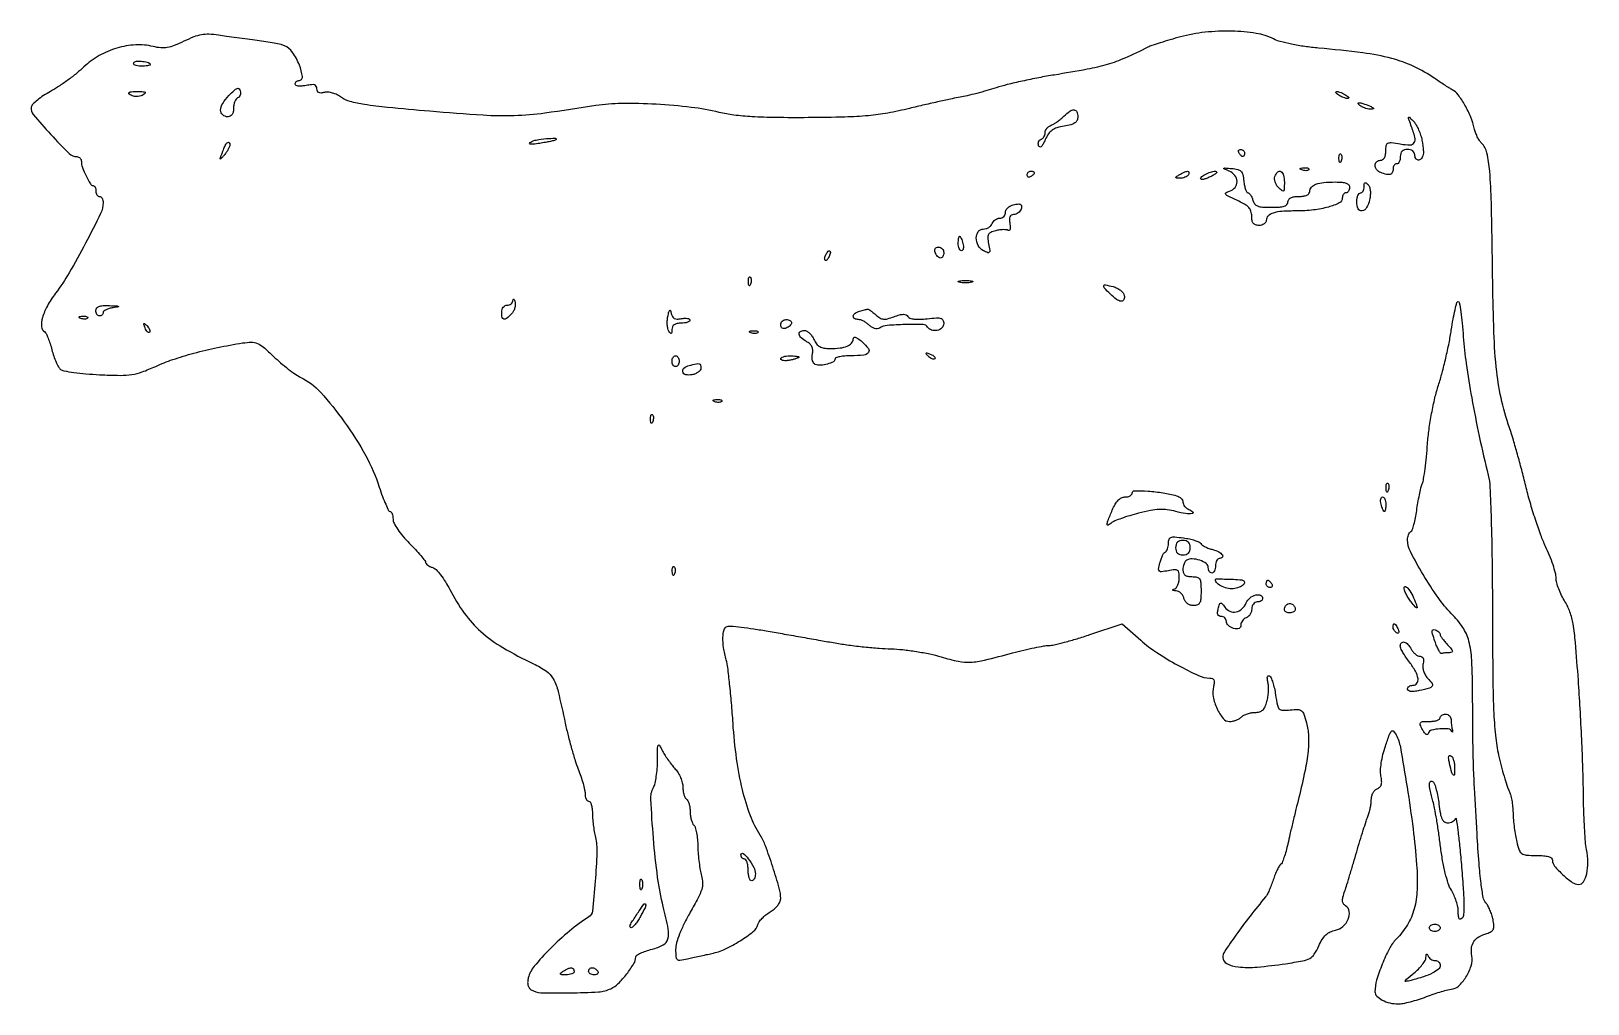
# Model space of a CAD drawing. Extents: x 0 to 430, y 0 to 269.
import ezdxf

# ---------------------------------------------------------------- set-up
doc = ezdxf.new("R2010")
doc.units = 0

msp = doc.modelspace()

# ---------------------------------------------------------------- linework, layer by layer
for points in [[(317.349022, 267.079816, 0.00505), (314.475626, 266.269373, 0.005839), (311.755494, 265.437805, 0.005257), (309.469492, 264.683098, 0.033903), (308.349022, 264.213104, -0.012821), (301.993855, 261.226569, -0.031355), (297.142264, 259.450213, -0.026071), (291.607857, 258.118364, -0.006621), (282.5, 256.547566, 0.008159), (278.23176, 255.797911, 0.006596), (273.675, 254.858206, 0.006672), (269.492677, 253.879353, 0.017052), (266.5, 253.027366, -0.007854), (263.909872, 252.238201, -0.006224), (261.0875, 251.464397, -0.006297), (258.450948, 250.812054, -0.015593), (256.5, 250.419066, 0.010395), (254.332238, 250.005802, 0.002507), (250.761041, 249.228993, 0.002572), (246.671335, 248.295788, 0.002551), (242.580138, 247.31803, -0.014988), (236.54869, 246.034245, -0.022255), (231.197679, 245.306121, -0.016436), (224.740378, 244.932032, -0.004544), (214.580138, 244.770371, -0.004653), (205.579782, 244.792731, -0.011883), (199.061934, 245.024576, -0.016192), (194.066182, 245.48399, -0.028715), (190, 246.23021, 0.030428), (182.328031, 247.611035, 0.015685), (172.604515, 248.448081, 0.015574), (163.041327, 248.671516, 0.037659), (156, 248.085245, -0.005882), (141.905339, 246.004206, -0.025168), (133.440147, 245.2872, -0.024565), (124.85239, 245.415554, -0.005422), (110.161076, 246.518125, -0.002765), (98.478796, 247.587481, -0.014589), (92.095816, 248.395943, -0.02574), (88.139488, 249.22529, -0.092761), (85.821367, 250.325393, 0.04123), (84.606676, 251.062915, 0.044017), (83.313205, 251.572479, 0.048032), (82.084822, 251.810395, 0.088002), (81.071367, 251.728914, -0.044051), (80.133366, 251.570088, -0.132116), (79.499724, 251.687371, -0.182834), (79.131651, 252.072014, -0.100768), (79, 252.71862, 0.124541), (78.82502, 253.410223, 0.195993), (78.358197, 253.794024, 0.102403), (77.489112, 253.87853, 0.022562), (76, 253.65, -0.028511), (74.829405, 253.484574, -0.051981), (73.865385, 253.504327, -0.076205), (73.216192, 253.688528, -0.293575), (73, 254.025, -0.101656), (73.076434, 254.397061, -0.098523), (73.29375, 254.713594, -0.097307), (73.618323, 254.925659, -0.096481), (74, 255, 0.446357), (74.987, 256.100332, 0.070232), (74.177774, 259.286553, 0.054515), (72.272931, 262.791033, 0.13681), (70.052918, 264.631024, 0.049717), (69.110487, 264.944158, 0.007811), (67.19367, 265.34433, 0.008613), (64.911019, 265.743135, 0.007423), (62.5, 266.085102, -0.00144), (59.860944, 266.427254, -0.001006), (56.886708, 266.827665, -0.001014), (54.036928, 267.223052, -0.002109), (51.816452, 267.545279, 0.027109), (49.190864, 267.793142, 0.053785), (47.107315, 267.652188, 0.050199), (45.011145, 267.060014, 0.020816), (42.316452, 265.86546, -0.017897), (39.628391, 264.655031, -0.054638), (37.707242, 264.106454, -0.066462), (35.929186, 264.041974, -0.036899), (33.786822, 264.410268, 0.074523), (28.987323, 264.86875, 0.058219), (23.820491, 263.982675, 0.05683), (18.869796, 261.89139, 0.063102), (14.706479, 258.796403, -0.020476), (12.733761, 257.05095, -0.012392), (10.266903, 255.141848, -0.012406), (7.719337, 253.364986, -0.021262), (5.5, 252.029519, 0.021127), (3.561824, 250.863952, 0.026382), (1.873214, 249.616063, 0.026255), (0.600831, 248.450346, 0.146874), (0.174772, 247.641777, 0.228037), (0.699189, 245.630928, 0.010298), (5.560279, 240.134258, 0.011019), (10.627072, 234.874813, 0.198034), (12.7492, 234, -0.103103), (13.226482, 233.900524, -0.098812), (13.632577, 233.617938, -0.096937), (13.904696, 233.195814, -0.095117), (14, 232.699365, 0.08668), (14.291272, 231.031837, 0.026575), (15.288226, 228.667192, 0.020084), (16.473759, 226.456765, 0.262796), (17.25, 226.007802, -0.189974), (17.536456, 225.891432, -0.087188), (17.779688, 225.561667, -0.06754), (17.944717, 225.074628, -0.047993), (18, 224.5, 0.064853), (18.074694, 223.926543, 0.082425), (18.29375, 223.440625, 0.098894), (18.618646, 223.115568, 0.148195), (19, 223, -0.17065), (19.381392, 222.865926, -0.094362), (19.705726, 222.485938, -0.074845), (19.924775, 221.919437, -0.055199), (19.998215, 221.25, -0.114264), (19.309515, 218.289451, -0.006851), (15.137826, 210.072888, -0.011159), (10.622509, 201.920806, -0.028499), (6.893956, 196.292907, 0.033372), (4.60182, 192.758876, 0.05863), (3.274231, 189.543233, 0.084176), (3.005824, 187.031475, 0.243584), (3.877005, 185.576015, -0.142537), (4.278602, 185.130908, -0.017094), (4.820167, 183.907379, -0.019248), (5.370034, 182.372614, -0.014716), (5.856229, 180.656685, 0.019786), (6.371543, 178.905856, 0.022043), (7.007962, 177.264482, 0.022048), (7.668332, 175.92507, 0.097936), (8.229225, 175.255621, 0.126408), (9.162494, 174.831357, 0.009642), (11.917335, 174.398339, 0.012768), (15.268554, 174.02451, 0.009371), (19, 173.774824, 0.008401), (24.718938, 173.595924, 0.040547), (27.962445, 173.812194, 0.051702), (30.755229, 174.528109, 0.019295), (34.5, 176.079855, -0.026594), (39.221607, 177.956149, -0.015558), (45.048233, 179.720063, -0.014389), (51.588819, 181.27963, -0.012621), (58.5, 182.537666, -0.03588), (60.939627, 182.740836, -0.10565), (62.581369, 182.409472, -0.075649), (64.241726, 181.366912, -0.012649), (67.035843, 178.830966, 0.013785), (68.989873, 177.06556, 0.012346), (71.110003, 175.342418, 0.012485), (73.090397, 173.889946, 0.037345), (74.535843, 173.03684, -0.09437), (80.001957, 168.909767, -0.028701), (86.543145, 160.796242, -0.02934), (92.467216, 151.398737, -0.04775), (96.20951, 142.75, 0.010085), (97.104709, 140.162779, 0.015844), (97.988001, 137.982813, 0.009952), (98.796886, 136.249172, 0.286022), (99.196833, 136, -0.235933), (99.504707, 135.846162, -0.071037), (99.76407, 135.373849, -0.054296), (99.941376, 134.684801, -0.035858), (100, 133.868421, 0.122808), (100.277727, 132.754737, 0.02686), (101.305556, 131.049708, 0.026116), (102.756742, 129.134491, 0.021193), (104.5, 127.236842, -0.008292), (106.224175, 125.45451, -0.012096), (107.678125, 123.823414, -0.00765), (108.828755, 122.425157, -0.169921), (109, 121.935809, 0.184515), (109.133981, 121.585107, 0.052943), (109.572844, 121.188265, 0.045574), (110.203622, 120.811627, 0.034981), (110.950107, 120.515835, -0.125473), (111.876474, 119.938948, -0.026096), (113.138727, 118.476334, -0.025876), (114.461717, 116.575658, -0.02191), (115.662281, 114.442001, 0.039913), (119.647484, 107.919974, 0.054155), (124.279755, 102.810823, 0.048049), (130.332621, 98.396797, 0.023888), (138.734839, 93.95506, -0.041406), (142.339845, 91.884771, -0.119363), (144.246741, 89.750255, -0.064406), (145.56764, 86.271621, -0.006315), (147.544224, 77.5, 0.009071), (148.331529, 74.093768, 0.007376), (149.294708, 70.473669, 0.007464), (150.281265, 67.164252, 0.019212), (151.120529, 64.814619, -0.013621), (151.839973, 62.869366, -0.013862), (152.447905, 60.899086, -0.013754), (152.8809, 59.160291, -0.054191), (153, 58.064619, 0.046469), (153.0736, 57.274393, 0.066425), (153.29375, 56.606482, 0.086526), (153.618005, 56.155795, 0.196082), (154, 56, -0.265584), (154.386638, 55.779046, -0.056872), (154.713258, 55.045313, -0.045365), (154.942059, 53.995166, -0.029137), (155.023857, 52.75, 0.018588), (155.090514, 51.253461, 0.010173), (155.277558, 49.426562, 0.010126), (155.543249, 47.576354, 0.015888), (155.854022, 46, -0.065493), (156.255183, 41.817603, -0.011285), (155.79458, 33.849914, -0.005845), (155.030225, 25.565491, -0.228426), (154.086156, 24.035443, 0.031165), (148.725538, 20.117727, 0.023745), (143.359062, 15.208675, 0.02177), (138.956941, 10.376605, 0.112834), (137.329991, 7.178654, 0.047865), (137.168986, 6.115126, 0.072639), (137.253303, 5.185307, 0.086372), (137.575981, 4.438345, 0.106943), (138.114653, 3.907979, 0.135811), (140.814487, 3.088824, 0.009486), (148.811961, 3.043727, 0.011283), (156.72056, 3.327746, 0.095911), (160.14778, 4.20176, 0.086638), (162.155286, 5.61617, 0.030237), (164.504033, 8.274139, 0.028184), (166.474996, 11.112813, 0.138514), (167, 12.971578, -0.258587), (167.25108, 13.424599, -0.029017), (168.321875, 14.010416, -0.029396), (169.775847, 14.597583, -0.019592), (171.5, 15.104317, 0.060698), (174.579167, 16.291254, 0.209311), (175.876179, 17.931856, 0.113323), (175.960996, 20.701313, 0.012867), (174.5796, 26.855655, -0.028797), (173.040168, 34.905626, -0.012399), (171.877095, 45.777219, -0.007257), (171.153749, 56.514576, -0.136882), (171.881197, 59.778014, 0.066397), (172.313679, 60.931203, 0.018867), (172.673161, 62.815931, 0.01865), (172.921526, 64.995811, 0.01875), (173.006161, 67.184259, -0.002387), (173.027345, 70.75482, -0.121928), (173.200613, 71.42399, -0.583269), (173.515269, 71.429881, -0.013152), (174.421286, 69.799288, 0.021171), (175.11139, 68.602876, 0.012547), (176.0288, 67.234542, 0.012545), (177.014405, 65.912991, 0.021036), (177.915126, 64.860727, -0.051987), (178.713382, 63.802226, -0.036646), (179.387568, 62.471722, -0.037108), (179.848692, 61.087488, -0.061924), (180, 59.870456, 0.033493), (180.073695, 58.771535, 0.038644), (180.29375, 57.74501, 0.042244), (180.614834, 56.924155, 0.140902), (181, 56.5, -0.140547), (181.385141, 56.076466, -0.042361), (181.70625, 55.25835, -0.038741), (181.926299, 54.235524, -0.033629), (182, 53.140983, 0.033226), (182.074753, 52.0173, 0.032714), (182.297721, 50.907443, 0.034525), (182.623546, 49.964464, 0.096218), (183.013519, 49.386481, -0.12855), (183.413928, 48.702623, -0.021895), (183.761278, 47.220592, -0.02264), (184.019887, 45.400785, -0.018465), (184.135843, 43.436481, 0.014489), (184.243968, 41.318768, 0.011451), (184.479576, 39.036943, 0.011617), (184.796262, 36.927612, 0.028032), (185.153207, 35.391409, -0.065936), (185.45418, 33.435381, -0.080375), (185.197061, 31.603077, -0.046705), (184.230518, 29.272691, -0.009122), (182.030883, 25.291346, 0.015634), (180.370623, 22.191586, 0.021585), (179.091417, 19.306177, 0.02407), (178.251086, 16.820485, 0.069581), (178, 15.024937, 0.018297), (178.074658, 12.985393, 0.211278), (178.442543, 12.295032, 0.20668), (179.205701, 12.094355, 0.017452), (181.25, 12.47774, -0.001417), (182.746637, 12.808417, -0.000787), (184.573437, 13.203606, -0.000785), (186.424044, 13.59786, -0.001269), (188, 13.926841, 0.058983), (191.619253, 15.130587, 0.030721), (195.798382, 17.415488, 0.027274), (199.434344, 19.990948, 0.162454), (200.687315, 21.912294, -0.095038), (201.063648, 22.700835, -0.034501), (201.869117, 23.649848, -0.032707), (202.9169, 24.592572, -0.03344), (204.071256, 25.383021, 0.043592), (205.220859, 26.204937, 0.048863), (206.163063, 27.185747, 0.054642), (206.793813, 28.195167, 0.112806), (207, 29.097439, 0.069435), (206.603608, 31.938089, 0.008915), (204.810134, 37.837622, 0.009703), (202.800278, 43.660508, 0.05585), (201.345063, 46.573105, -0.055111), (198.643596, 51.9602, -0.029153), (196.457625, 59.117457, -0.0254), (194.829382, 67.706765, -0.017833), (193.83795, 77.5, 0.004722), (193.417739, 83.116768, 0.005593), (192.9112, 88.415625, 0.004909), (192.390325, 92.873815, 0.035152), (191.967288, 95, -0.02704), (191.237902, 98.37882, -0.047313), (191.055018, 101.233105, -0.06267), (191.381558, 103.312735, -0.238828), (192.25, 104.245325, -0.111871), (193.130652, 104.359845, -0.005482), (196.070312, 104.051632, -0.008661), (199.578086, 103.583224, -0.006125), (203.5, 102.940966, 0.000106), (207.947699, 102.157516, 0.00007), (213.059375, 101.25897, 0.000071), (218.028937, 100.386848, 0.000137), (222, 99.691655, 0.010007), (225.764938, 99.110998, 0.006851), (230.059375, 98.596197, 0.006908), (234.212351, 98.213923, 0.013876), (237.5, 98.048665, -0.02149), (240.671671, 97.840791, -0.012657), (244.437059, 97.334205, -0.012649), (248.180342, 96.636229, -0.021072), (251.285733, 95.837407, 0.021639), (256.060094, 94.615034, 0.065721), (259.394692, 94.360714, 0.045941), (263.276934, 94.935357, 0.006713), (271, 96.925441, -0.00731), (274.054711, 97.708692, -0.008078), (277.03125, 98.37501, -0.007588), (279.587064, 98.863615, -0.040537), (281, 98.994957, 0.053789), (282.464187, 99.170223, 0.007903), (285.367749, 99.888207, 0.008846), (288.783474, 100.855311, 0.007494), (292.358295, 101.994869), (301.216589, 104.965628), (306.358295, 100.436408, 0.035058), (310.830047, 97.02239, 0.02022), (316.636023, 93.529962, 0.017262), (322.279658, 90.687412, 0.108437), (325.412019, 90, -0.091844), (326.142797, 89.864624, -0.200393), (326.54755, 89.478464, -0.132328), (326.652997, 88.781846, -0.033264), (326.44629, 87.642025, 0.109325), (326.36709, 84.826122, 0.060354), (327.422956, 81.532502, 0.063257), (329.096185, 78.846601, 0.22554), (330.877545, 78, 0.053402), (331.7323, 78.091552, 0.037162), (332.663806, 78.367187, 0.037545), (333.528417, 78.771106, 0.061461), (334.178571, 79.25, -0.072148), (334.859322, 79.729428, -0.036953), (335.825071, 80.132812, -0.035768), (336.901463, 80.407988, -0.044725), (337.928053, 80.5, 0.06665), (339.140389, 80.662324, 0.11987), (340.013688, 81.144874, 0.101015), (340.661905, 82.041352, 0.038319), (341.191203, 83.5, 0.031437), (341.470559, 84.81945, 0.023252), (341.618478, 86.3043, 0.023672), (341.626239, 87.725344, 0.047757), (341.473068, 88.833789, -0.026996), (341.306878, 89.753451, -0.092351), (341.342791, 90.357528, -0.25362), (341.562482, 90.597972, -0.225531), (341.902141, 90.56048, -0.156067), (342.323487, 90.067873, -0.021594), (342.797256, 88.788932, -0.023032), (343.235602, 87.17707, -0.017657), (343.569937, 85.382195, 0.01215), (344.080347, 82.463909, 0.14487), (344.609063, 81.461072, 0.203513), (345.525108, 81.07773, 0.027759), (347.642767, 81.20646, -0.029435), (349.689829, 81.324021, -0.170525), (350.695225, 80.96918, -0.140661), (351.361642, 80.024199, -0.017926), (352.101769, 77.622058, -0.054786), (352.662155, 74.001761, -0.036435), (352.541383, 69.799157, -0.026197), (351.707447, 64.425084, -0.009848), (349.999999, 57, 0.001661), (349.194962, 53.744217, 0.001251), (348.330837, 50.160032, 0.001264), (347.535427, 46.786463, 0.002921), (346.959053, 44.246917, -0.012033), (346.454489, 42.197532, -0.016612), (345.89699, 40.386866, -0.013219), (345.352666, 38.93345, -0.159441), (344.972475, 38.482989, 0.12455), (344.583004, 38.080851, 0.017088), (344.03198, 37.04129, 0.018755), (343.457008, 35.73883, 0.014862), (342.931497, 34.292434, -0.01192), (342.401396, 32.806224, -0.012828), (341.813005, 31.383332, -0.012432), (341.24766, 30.19059, -0.057932), (340.82921, 29.556362, 0.009359), (336.519025, 24.228901, 0.011045), (332.649706, 19.025788, 0.006478), (329.46213, 14.410052, 0.148943), (329, 12.893106, 0.283986), (330.097043, 11.117368, 0.090593), (333.21064, 10.210906, 0.047752), (338.481918, 10.173087, 0.014849), (346.355117, 11.106088, 0.008364), (351.080362, 11.88988, 0.077757), (353.027238, 12.57048, 0.127948), (354.255431, 13.705564, 0.036674), (355.500939, 16.002083, -0.031743), (356.461179, 17.815002, -0.064776), (357.471963, 19.065119, -0.076842), (358.643152, 19.880392, -0.064422), (360.078309, 20.365662, 0.131206), (362.179881, 21.402484, 0.113077), (363.62716, 23.402724, 0.137137), (363.904102, 25.544563, 0.221845), (362.914708, 27.052714, -0.108257), (362.306739, 27.641356, -0.133413), (362.058889, 28.387733, -0.07756), (362.166489, 29.466058, -0.018565), (362.68516, 31.19538, 0.006573), (363.259, 32.954227, 0.001816), (364.1141, 35.732393, 0.001834), (365.059678, 38.886226, 0.001919), (365.967829, 42, -0.003089), (366.86214, 45.039823, -0.003403), (367.766196, 47.971634, -0.00317), (368.571349, 50.465792, -0.017271), (369.06203, 51.797053, 0.028911), (369.421528, 52.847062, 0.018184), (369.724471, 54.108472, 0.018245), (369.932651, 55.375517, 0.031601), (370, 56.440064, -0.063855), (370.120975, 57.383458, -0.061328), (370.476439, 58.279724, -0.066231), (371.00151, 58.996334, -0.110389), (371.62192, 59.408411, 0.102202), (372.341902, 59.870003, 0.128636), (372.748433, 60.546464, 0.08979), (372.853217, 61.529738, 0.031125), (372.660217, 62.948914, -0.061525), (372.546999, 64.465793, -0.024688), (372.750416, 66.539933, -0.023194), (373.204574, 68.857544, -0.021946), (373.878128, 71.167052, -0.005372), (375.016468, 74.401522, -0.100211), (375.577696, 75.319168, -0.435076), (376.115372, 75.319916, -0.065102), (376.82098, 74.334502, -0.079035), (378.019699, 70.876124, -0.004662), (379.866958, 59.89006, -0.007803), (381.519504, 48.302348, -0.012976), (382.505168, 38.488403, -0.027403), (382.639501, 31.548755, -0.057808), (381.830927, 26.23209, -0.069042), (379.96204, 21.863971, -0.058038), (376.880473, 17.877725, 0.072988), (374.991652, 15.277993, 0.024479), (373.014489, 11.008133, 0.024523), (371.462702, 6.560099, 0.071781), (371, 3.353683, 0.199727), (371.501915, 2.147302, 0.075417), (373.005502, 1.047059, 0.063169), (375.114166, 0.265379, 0.057269), (377.423532, 0, 0.048729), (378.751856, 0.129764, 0.013925), (380.77335, 0.587352, 0.013878), (383.037745, 1.234106, 0.014314), (385.239273, 1.999496, -0.007798), (387.363396, 2.769142, -0.009224), (389.395287, 3.428041, -0.00824), (391.124663, 3.922809, -0.056302), (392, 4.054825, 0.179988), (394.059766, 4.909625, 0.065728), (396.101224, 7.383123, 0.063379), (397.527403, 10.475323, 0.113302), (397.749748, 13.251717, -0.060778), (397.69398, 15.5442, -0.123549), (398.296181, 17.230824, -0.117397), (399.649863, 18.487574, -0.051853), (401.901506, 19.468739, 0.051603), (403.096196, 19.988623, 0.161387), (403.677674, 20.629013, 0.127218), (403.837106, 21.591662, 0.027118), (403.592989, 23.285054, 0.0288), (403.255328, 24.580494, 0.023452), (402.750899, 25.922825, 0.024058), (402.167215, 27.117503, 0.055379), (401.592364, 27.934383, -0.137226), (400.891654, 29.380853, -0.013204), (400.294253, 33.281906, -0.012524), (399.730851, 38.868775, -0.004274), (399.185982, 47, -0.00093), (398.465045, 59.745936, -0.005705), (398.180518, 66.323226, -0.005765), (398.04748, 72.878581, -0.000963), (397.961408, 85.46869, 0.010368), (397.717546, 94.975401, 0.052767), (396.918157, 100.200353, 0.082561), (395.216794, 103.989772, 0.048921), (392.076606, 107.837289, -0.04276), (388.403743, 112.226163, -0.01892), (384.299507, 118.580102, -0.015203), (380.787453, 124.929072, -0.119278), (380, 128.183026, -0.048453), (380.067162, 128.874452, -0.047002), (380.26623, 129.547442, -0.050818), (380.558795, 130.105206, -0.108572), (380.906316, 130.4421, 0.1709), (381.297992, 130.927749, 0.016881), (381.757296, 132.379554, 0.019765), (382.189498, 134.199831, 0.014416), (382.530571, 136.251117, -0.008654), (382.865441, 138.419192, -0.008435), (383.277714, 140.593086, -0.008365), (383.703904, 142.489878, -0.030953), (384.065863, 143.661516, 0.050597), (384.419246, 144.987722, 0.007169), (384.827531, 147.784391, 0.008106), (385.210748, 151.119064, 0.006824), (385.511005, 154.661516, -0.016873), (385.925678, 158.609395, -0.011485), (386.651279, 163.066954, -0.011582), (387.558679, 167.377101, -0.020955), (388.529175, 170.849107, 0.013654), (389.528741, 174.233748, 0.007853), (390.55674, 178.360301, 0.007842), (391.459905, 182.541067, 0.012972), (392.074819, 186.099107, -0.008618), (392.571178, 189.128094, -0.014003), (393.108687, 191.679113, -0.007661), (393.638423, 193.745166, -0.338196), (393.972087, 194, -0.366331), (394.288553, 193.732198, -0.005389), (394.695351, 191.135938, -0.0117), (395.078875, 187.988258, -0.0071), (395.392299, 184.25, 0.018479), (396.179571, 176.878866, 0.008531), (397.720182, 167.357596, 0.008004), (399.794944, 156.768742, 0.007462), (402.253053, 146, -0.048215), (402.730255, 142.685365, -0.003843), (403.075476, 133.825145, -0.004714), (403.323074, 122.484694, -0.002537), (403.425569, 108.5, 0.001762), (403.531362, 90.197644, 0.009185), (403.810554, 80.111629, 0.016662), (404.344015, 73.404087, 0.030461), (405.291637, 68, 0.006311), (406.048359, 65.000334, 0.007503), (406.840589, 62.189703, 0.006611), (407.574304, 59.842497, 0.047157), (408.048749, 58.75218, -0.063389), (408.427698, 57.798067, -0.019067), (408.758999, 56.268704, -0.018776), (409.002861, 54.508326, -0.019349), (409.110844, 52.75218, 0.016122), (409.215414, 50.851422, 0.010247), (409.453683, 48.647515, 0.010292), (409.776734, 46.492089, 0.01874), (410.142276, 44.75, 0.024461), (410.833064, 42.461999, 0.156601), (411.559078, 41.512516, 0.135859), (412.753856, 41.093576, 0.016797), (415.538544, 41, -0.018629), (417.533691, 40.92564, -0.052973), (418.900463, 40.67643, -0.091631), (419.714494, 40.264005, -0.233905), (420, 39.687091, 0.176411), (420.594921, 38.053391, 0.031411), (422.874818, 35.660688, 0.032153), (425.451842, 33.566284, 0.155784), (427.225264, 33, 0.261877), (428.558756, 33.749845, 0.081883), (429.4473, 35.955912, 0.060346), (429.760559, 39.111458, 0.04232), (429.38167, 42.666162, -0.029301), (429.086754, 44.884115, -0.005266), (428.823914, 49.045685, -0.005667), (428.62239, 53.933223, -0.005097), (428.522655, 59, 0.006287), (428.389266, 65.045125, 0.00273), (428.067014, 73.077778, 0.002701), (427.631617, 81.614472, 0.00359), (427.138087, 89.371158, 0.003201), (426.333912, 99.77768, 0.021308), (425.679637, 104.937265, 0.043035), (424.813146, 108.264553, 0.055637), (423.436061, 111.101286, -0.026975), (422.503611, 112.771575, -0.023987), (421.715593, 114.598337, -0.024726), (421.167, 116.311816, -0.065194), (421, 117.587161, 0.064698), (420.817842, 118.989033, 0.015439), (420.145767, 121.246909, 0.015616), (419.205138, 123.812507, 0.014874), (418.091972, 126.357033, -0.022478), (416.796159, 129.446119, -0.008828), (415.279571, 133.808488, -0.008717), (413.803172, 138.589905, -0.010757), (412.601455, 143.097394, 0.003767), (411.499682, 147.47495, 0.003692), (410.324917, 151.864769, 0.003635), (409.23796, 155.700467, 0.013945), (408.478009, 158.06233, -0.027072), (406.042687, 166.373046, -0.029861), (404.61472, 174.631432, -0.019807), (403.837733, 185.418379, -0.005009), (403.445937, 203, 0.002246), (403.139996, 221.256467, 0.01636), (402.667481, 230.003608, 0.033302), (401.885773, 235.063978, 0.142338), (400.42923, 237.713627, -0.056101), (399.841189, 238.450832, -0.02706), (399.253744, 239.508171, -0.026431), (398.754153, 240.68927, -0.034217), (398.430364, 241.819927, 0.046524), (397.467084, 244.895981, 0.031015), (395.831613, 248.209688, 0.030343), (393.957356, 251.063252, 0.106723), (392.309961, 252.497489, -0.012085), (391.410734, 253.021784, -0.004295), (390.150426, 253.813028, -0.00426), (388.781265, 254.705631, -0.005008), (387.5, 255.575193, 0.041945), (381.72689, 258.899429, 0.045646), (375.638259, 261.10387, 0.032188), (367.665385, 262.652059, 0.009746), (355.406103, 263.980631, -0.01346), (351.634886, 264.417695, -0.014498), (347.985575, 265.048985, -0.014689), (344.876425, 265.775871, -0.054607), (343.00255, 266.498681, 0.080696), (338.254431, 268.052196, 0.033141), (331.484948, 268.655641, 0.032181), (324.109892, 268.347987, 0.039715)], [(33, 259.383369, -0.349346), (32.879937, 259.2325, -0.019434), (32.248289, 259.112615, -0.023105), (31.422036, 259.027624, -0.014076), (30.440983, 259, -0.034022), (29.498384, 259.064213, -0.072514), (28.798181, 259.266173, -0.140077), (28.447967, 259.563512, -0.293546), (28.441979, 259.90612, -0.247083), (29.186995, 260.345402, -0.040643), (30.913115, 260.288511, -0.041024), (32.564817, 259.960239, -0.33489)], [(31.090684, 251.077207, -0.06042), (30.452386, 250.773839, -0.046657), (29.701528, 250.59824, -0.047824), (28.957162, 250.567767, -0.078095), (28.340684, 250.699509, -0.038196), (27.17689, 251.251334, -0.508946), (27.132519, 251.652631, -0.173231), (27.81587, 251.938573, -0.014704), (29.75, 251.984687, -0.013404), (31.047337, 251.942671, -0.134771), (31.555488, 251.770255, -0.458049), (31.587988, 251.493035, -0.066116)], [(57.114142, 250.204714, 0.158235), (56.686771, 249.889418, 0.060357), (56.327279, 249.232531, 0.051964), (56.082328, 248.368794, 0.043153), (56, 247.416667, -0.050027), (55.89889, 246.408644, -0.091472), (55.591581, 245.644523, -0.119696), (55.101651, 245.171613, -0.133145), (54.468615, 245, -0.17443), (52.995654, 245.529983, -0.232028), (52.418689, 246.808078, -0.130952), (52.993713, 248.718482, -0.05544), (54.65538, 250.843858, -0.012416), (56.151561, 252.299429, -0.089352), (56.996354, 252.839222, -0.287911), (57.519229, 252.749299, -0.154824), (57.864142, 252.164139, -0.069079), (57.919807, 251.529353, -0.078936), (57.794039, 250.93349, -0.089894), (57.511633, 250.467523, -0.131977)], [(363, 251, -0.027796), (363.514186, 250.625641, -0.102785), (363.765625, 250.315379, -0.335455), (363.732273, 250.122372, -0.190341), (363.5, 250.030626, -0.067616), (363.012663, 250.096832, -0.024967), (362.353125, 250.315379, -0.024204), (361.647707, 250.628962, -0.026766), (361, 251, -0.027796), (360.485814, 251.374359, -0.102785), (360.234375, 251.684621, -0.335455), (360.267727, 251.877628, -0.190341), (360.5, 251.969374, -0.067616), (360.987337, 251.903168, -0.024967), (361.646875, 251.684621, -0.024204), (362.352293, 251.371038, -0.026766)], [(289, 245.011818, -0.106052), (288.787855, 244.022876, -0.13804), (288.196036, 243.315917, -0.086519), (287.085083, 242.810621, -0.023927), (285.201823, 242.416282, 0.034005), (283.228664, 241.961461, 0.082476), (281.892645, 241.301014, 0.088783), (280.900335, 240.277674, 0.044074), (280.02321, 238.690306, -0.019675), (279.39897, 237.41779, -0.083041), (278.878938, 236.749267, -0.279793), (278.480134, 236.669109, -0.22934), (278.171386, 236.985841, -0.079866), (278.078165, 237.554959, -0.091241), (278.176282, 238.097195, -0.100757), (278.447671, 238.528315, -0.122199), (278.85, 238.783333, 0.102173), (279.289599, 239.038186, 0.07038), (279.662188, 239.479428, 0.06689), (279.913929, 240.032519, 0.07352), (280, 240.614718, -0.102475), (280.124597, 241.216271, -0.066767), (280.491623, 241.826058, -0.06312), (281.033773, 242.351321, -0.069386), (281.673609, 242.704994, 0.042909), (282.444279, 243.079338, 0.019089), (283.392097, 243.695067, 0.01873), (284.351769, 244.427256, 0.024054), (285.173609, 245.173609, -0.039029), (286.789961, 246.555563, -0.169501), (287.979093, 246.915019, -0.292822), (288.728647, 246.388935, -0.097584)], [(369.5, 248, -0.014925), (370.341871, 247.608071, -0.152377), (370.615423, 247.343886, -0.491407), (370.535375, 247.161267, -0.051935), (370, 247.085598, -0.053798), (369.317134, 247.134067, -0.029384), (368.5, 247.331527, -0.028934), (367.684071, 247.632796, -0.040566), (367, 248, -0.095694), (366.381869, 248.592871, -0.608383), (366.533606, 248.885992, -0.081911), (367.686554, 248.695838, -0.019739)], [(383.909464, 238.89071, -0.017762), (384.170451, 237.500915, -0.019079), (384.324701, 236.128834, -0.019001), (384.367041, 234.9466, -0.080521), (384.252555, 234.25, -0.111897), (383.686657, 233.319613, -0.232036), (382.906299, 233.03876, -0.249143), (382.249877, 233.486761, -0.121486), (382, 234.5, 0.130775), (381.846791, 235.075754, 0.10214), (381.416667, 235.5625, 0.08892), (380.769411, 235.888136, 0.072314), (380, 236, 0.072254), (379.126841, 235.873159, 0.124864), (378.5, 235.5, 0.124864), (378.126841, 234.873159, 0.072254), (378, 234, -0.048028), (377.926307, 233.234582, -0.068025), (377.70625, 232.5875, -0.088204), (377.381882, 232.151477, -0.191087), (377, 232, 0.148195), (376.618646, 231.884432, 0.098894), (376.29375, 231.559375, 0.082425), (376.074694, 231.073457, 0.064853), (376, 230.5, -0.108648), (375.793328, 229.560121, -0.224239), (375.229264, 229.088171, -0.127066), (374.220209, 229.085385, -0.029106), (372.581787, 229.606989, -0.131655), (371.475096, 230.410867, -0.165661), (371.040413, 231.592726, -0.213192), (371.455726, 232.586105, -0.190948), (372.5, 233, 0.142516), (373.125919, 233.182105, 0.120388), (373.605095, 233.681316, 0.08739), (373.903303, 234.495824, 0.044186), (374, 235.587898, -0.039478), (374.12002, 237.105622, -0.246586), (374.57113, 237.709798, -0.142797), (375.505527, 237.862736, -0.011483), (378, 237.5, 0.037449), (380.760015, 237.243952, 0.274681), (381.86524, 237.874559, 0.200512), (382.042135, 239.336886, 0.021007), (380.942289, 242.6849, -0.003377), (380.281809, 244.479485, -0.200083), (380.298475, 244.818988, -0.506148), (380.503837, 244.858417, -0.007798), (381.515865, 243.89071, -0.06029), (382.195959, 243.035363, -0.026216), (382.89189, 241.758128, -0.025478), (383.497833, 240.3069, -0.03087)], [(55, 237.19113, -0.109055), (54.904802, 236.759855, -0.021351), (54.537591, 236.049658, -0.021736), (54.028465, 235.243619, -0.018641), (53.425843, 234.44113, -0.010768), (52.843928, 233.754331, -0.040593), (52.437459, 233.363957, -0.359351), (52.30456, 233.364741, -0.329319), (52.271651, 233.5, 0.006434), (52.475512, 234.003475, 0.002356), (52.751201, 234.720313, 0.002335), (53.045197, 235.506698, 0.002796), (53.314423, 236.25, -0.043184), (53.822846, 237.363799, -0.137616), (54.397169, 237.935077, -0.396483), (54.81251, 237.830917, -0.143508)], [(144.916667, 238.641541, -0.117893), (144.593865, 238.475231, -0.006122), (143.447396, 238.208252, -0.009424), (142.062687, 237.93087, -0.006685), (140.5, 237.669883, -0.00922), (138.72599, 237.431317, -0.062994), (137.845453, 237.440637, -0.485863), (137.713762, 237.665478, -0.158433), (138, 238.013029, -0.099358), (139.498227, 238.593303, -0.02021), (142.33473, 238.967129, -0.025123), (144.761877, 239.065201, -0.691982)], [(335, 235, -0.042167), (334.967655, 234.617151, -0.061769), (334.870461, 234.29375, -0.081139), (334.727648, 234.07446, -0.210953), (334.559017, 234, -0.151918), (334.34829, 234.065539, -0.038439), (334.066025, 234.29375, -0.035638), (333.768994, 234.617226, -0.029505), (333.5, 235, -0.082592), (333.343488, 235.3821, -0.161196), (333.3746, 235.70625, -0.182303), (333.586039, 235.921712, -0.108972), (333.940983, 236, -0.093332), (334.345238, 235.923877, -0.09642), (334.688914, 235.70625, -0.099167), (334.918938, 235.381556, -0.105053)], [(361.683114, 232.8125, -0.054073), (361.461564, 232.395823, -0.470617), (361.279315, 232.37858, -0.168741), (361.137993, 232.670344, -0.018894), (361.078947, 233.416667, -0.028489), (361.089945, 234.112848, -0.077125), (361.200665, 234.592839, -0.208169), (361.385309, 234.77538, -0.296942), (361.604167, 234.729167, -0.126455), (361.797407, 234.402231, -0.060344), (361.876576, 233.916927, -0.05415), (361.839148, 233.359369, -0.051402)], [(277, 229.559017, -0.151918), (276.934461, 229.34829, -0.038439), (276.70625, 229.066025, -0.035638), (276.382774, 228.768994, -0.029505), (276, 228.5, -0.082592), (275.6179, 228.343488, -0.161196), (275.29375, 228.3746, -0.182303), (275.078288, 228.586039, -0.108972), (275, 228.940983, -0.093332), (275.076123, 229.345238, -0.09642), (275.29375, 229.688914, -0.099167), (275.618444, 229.918938, -0.105053), (276, 230, -0.042167), (276.382849, 229.967655, -0.061769), (276.70625, 229.870461, -0.081139), (276.92554, 229.727648, -0.210953)], [(319.5, 229, -0.101161), (319.140373, 228.617978, -0.052761), (318.566787, 228.298248, -0.049393), (317.883651, 228.083635, -0.053738), (317.190983, 228.015313, -0.012098), (316.238528, 228.046994, -0.343021), (316.064256, 228.199331, -0.295079), (316.157251, 228.430616, -0.010223), (317, 229, -0.03301), (318.319161, 229.733972, -0.110887), (319.277708, 229.949198, -0.372932), (319.633474, 229.640978, -0.175918)], [(326, 228.653019, -0.018576), (325.00802, 228.176448, -0.026777), (324.096007, 227.836104, -0.025298), (323.349121, 227.642968, -0.226176), (323.02896, 227.722134, -0.456099), (323.013809, 228.269113, -0.056956), (324.104199, 229.062249, -0.047349), (325.630083, 229.744502, -0.081542), (327, 229.969945, -0.201843), (327.310776, 229.839301, -0.371832), (327.326765, 229.583915, -0.087277), (326.8727, 229.163253, -0.02203)], [(334.813358, 227.25, 0.02355), (334.992929, 226.004709, 0.036326), (335.275546, 224.954688, 0.040699), (335.609591, 224.200386, 0.274754), (335.946727, 224, -0.190547), (336.298295, 223.860972, -0.056632), (336.679494, 223.4125, -0.047861), (337.029295, 222.765599, -0.036084), (337.289749, 222, 0.101895), (337.786345, 220.994824, 0.134863), (338.601056, 220.387311, 0.076662), (339.973369, 220.081016, 0.016645), (342.40638, 220, 0.016118), (344.633796, 220.071823, 0.062872), (345.984397, 220.331635, 0.125862), (346.723089, 220.800987, 0.190858), (347, 221.5, -0.152103), (347.202091, 222.148955, -0.12651), (347.75, 222.625, -0.082504), (348.677925, 222.911037, -0.033607), (350, 223, 0.034744), (351.269986, 223.088356, 0.074083), (352.211598, 223.366084, 0.111041), (352.789558, 223.810846, 0.175193), (353, 224.393011, -0.191845), (353.460119, 225.548073, -0.115484), (354.708786, 226.370952, -0.065885), (356.865617, 226.855867, -0.022396), (360.081787, 227, -0.020994), (361.923367, 226.922641, -0.070529), (363.096965, 226.654293, -0.12917), (363.75418, 226.182583, -0.174578), (364, 225.5, -0.064853), (363.925306, 224.926543, -0.082425), (363.70625, 224.440625, -0.098894), (363.381354, 224.115568, -0.148195), (363, 224, 0.143799), (362.618658, 223.888011, 0.09951), (362.29375, 223.573182, 0.08394), (362.074821, 223.102417, 0.067053), (362, 222.547004, -0.286657), (361.172025, 221.221487, -0.045411), (358.172516, 220.080968, -0.039853), (354.05025, 219.275641, -0.028054), (349.331787, 219.005577, 0.016128), (345.34804, 218.872739, 0.059638), (342.879108, 218.411417, 0.117204), (341.508356, 217.594959, 0.202776), (341, 216.393011, -0.14217), (340.845839, 215.8618, -0.09971), (340.4125, 215.409197, -0.0845), (339.764468, 215.104293, -0.067898), (339, 215, -0.076243), (338.060049, 215.144168, -0.151416), (337.446164, 215.568611, -0.123868), (337.104841, 216.335328, -0.043115), (337, 217.548892, 0.078599), (336.785624, 218.904195, 0.110353), (336.164787, 219.955177, 0.07673), (334.968376, 220.891896, 0.022539), (332.878621, 221.94298, -0.006638), (330.484172, 223.053395, -0.113521), (329.811462, 223.590277, -0.455357), (329.891286, 224.020513, -0.056413), (330.878621, 224.461476, 0.147359), (332.391884, 225.496629, 0.177167), (332.943363, 227.119652, 0.163476), (332.329421, 228.816102, 0.12545), (330.75, 230.016489, -0.004353), (329.355191, 230.621044, -0.533532), (329.327151, 230.781624, -0.211108), (329.585022, 230.874977, -0.002291), (331.5, 230.734264, -0.038167), (333.140544, 230.479222, -0.146027), (334.028171, 229.970376, -0.135659), (334.528094, 229.034448, -0.03121)], [(346, 226.928571, -0.008683), (345.96759, 225.0623, -0.200274), (345.75, 224.587917, -0.377351), (345.358713, 224.578615, -0.02188), (344.402873, 225.45427, -0.058679), (343.834206, 226.174751, -0.056807), (343.441088, 227.015317, -0.061639), (343.272391, 227.843926, -0.111492), (343.371488, 228.525699, -0.101226), (344.169123, 229.775139, -0.350045), (345.057215, 229.888923, -0.202617), (345.778322, 228.889391, -0.056347)], [(352.729167, 230.395833, -0.126455), (352.402231, 230.202593, -0.060344), (351.916927, 230.123424, -0.05415), (351.359369, 230.160852, -0.051402), (350.8125, 230.316886, -0.054073), (350.395823, 230.538436, -0.470617), (350.37858, 230.720685, -0.168741), (350.670344, 230.862007, -0.018894), (351.416667, 230.921053, -0.028489), (352.112848, 230.910055, -0.077125), (352.592839, 230.799335, -0.208169), (352.77538, 230.614691, -0.296942)], [(369.521708, 222.098837, -0.073234), (368.698453, 219.927561, -0.227231), (367.452849, 219.047112, -0.342958), (366.400168, 219.611774, -0.1048), (366, 221.5, -0.038131), (366.073116, 222.457356, -0.057076), (366.29375, 223.265625, -0.074992), (366.617064, 223.817169, -0.226478), (367, 224, 0.166233), (367.381483, 224.130435, 0.095328), (367.70625, 224.499375, 0.076249), (367.925775, 225.04976, 0.05689), (368, 225.7, -0.032057), (368.049498, 226.471252, -0.240621), (368.25, 226.764045, -0.286608), (368.574069, 226.744524, -0.04177), (369.101163, 226.298837, -0.11959), (369.500115, 225.644242, -0.052424), (369.707781, 224.643205, -0.045056), (369.719661, 223.424261, -0.033988)], [(273.361626, 219.5, -0.079967), (273.028725, 218.926585, -0.065494), (272.511664, 218.440625, -0.066604), (271.89655, 218.112066, -0.089633), (271.276434, 218, 0.118706), (270.626568, 217.843509, 0.176936), (270.232895, 217.419178, 0.112448), (270.101794, 216.67218, 0.03468), (270.238966, 215.530262, -0.029889), (270.357175, 214.619884, -0.074232), (270.30439, 213.95165, -0.178104), (270.098571, 213.637184, -0.307235), (269.798708, 213.624405, 0.114), (269.27951, 213.800247, 0.03053), (268.402763, 213.834013, 0.029289), (267.374199, 213.750404, 0.026565), (266.327768, 213.546128, 0.040814), (264.957125, 213.080494, 0.1677), (264.319506, 212.496679, 0.146061), (264.129533, 211.59227, 0.028599), (264.364487, 209.927567, -0.010361), (264.685849, 208.127569, -0.197905), (264.555863, 207.584196, -0.346784), (264.137263, 207.464907, -0.025355), (262.979884, 208.010766, -0.14398), (261.519628, 209.447825, -0.123854), (260.96205, 211.535774, -0.159593), (261.507096, 213.285276, -0.242668), (262.893011, 214, 0.07271), (263.659707, 214.112085, 0.064008), (264.399034, 214.440625, 0.066864), (265.000393, 214.926463, 0.098143), (265.361626, 215.5, -0.081035), (265.696157, 216.073415, -0.065663), (266.217991, 216.559375, -0.06652), (266.840167, 216.887915, -0.088478), (267.468615, 217, 0.091364), (268.053236, 217.107726, 0.095806), (268.550156, 217.416146, 0.099527), (268.882678, 217.876167, 0.107282), (269, 218.416667, -0.134808), (269.262131, 219.371237, -0.110976), (269.990055, 220.141649, -0.084843), (271.165302, 220.67131, -0.047397), (272.718615, 220.921053, -0.135909), (273.142308, 220.832751, -0.169147), (273.417816, 220.542905, -0.130049), (273.496153, 220.076132, -0.068617)], [(257.289749, 210, -0.040966), (257.424365, 209.233678, -0.070464), (257.392877, 208.5875, -0.106581), (257.210205, 208.157535, -0.24384), (256.90638, 208, -0.206609), (256.559898, 208.149557, -0.082769), (256.266249, 208.5875, -0.063112), (256.066544, 209.234359, -0.043375), (256, 210, -0.018041), (256.027671, 210.766644, -0.029316), (256.112615, 211.4125, -0.029396), (256.233718, 211.890445, -0.326917), (256.383369, 212, -0.269386), (256.560437, 211.897136, -0.023188), (256.807757, 211.4125, -0.025621), (257.061542, 210.766387, -0.016817)], [(220.345077, 206.456872, -0.035865), (220.083816, 205.899181, -0.069269), (219.786868, 205.507038, -0.118528), (219.50546, 205.335123, -0.281567), (219.276326, 205.390341, -0.156651), (219.142323, 205.651151, -0.070517), (219.133355, 206.040231, -0.059701), (219.242038, 206.490157, -0.049364), (219.458881, 206.933469, -0.030391), (220.120758, 207.871774, -0.36195), (220.525317, 207.954259, -0.344086), (220.696703, 207.564815, -0.029555)], [(252, 207.5, -0.057609), (251.933678, 206.926285, -0.076852), (251.737678, 206.440625, -0.095748), (251.447641, 206.115158, -0.164455), (251.106989, 206, -0.13875), (250.723081, 206.108626, -0.061199), (250.307216, 206.440625, -0.053891), (249.924763, 206.926204, -0.048303), (249.638374, 207.5, -0.075244), (249.503306, 208.114961, -0.151899), (249.617923, 208.592642, -0.166113), (249.972145, 208.893789, -0.094119), (250.531385, 209, -0.10122), (251.091819, 208.885371, -0.098432), (251.568594, 208.559375, -0.097416), (251.887999, 208.072505, -0.096899)], [(198.683114, 198.8125, -0.054073), (198.461564, 198.395823, -0.470617), (198.279315, 198.37858, -0.168741), (198.137993, 198.670344, -0.018894), (198.078947, 199.416667, -0.028489), (198.089945, 200.112848, -0.077125), (198.200665, 200.592839, -0.208169), (198.385309, 200.77538, -0.296942), (198.604167, 200.729167, -0.126455), (198.797407, 200.402231, -0.060344), (198.876576, 199.916927, -0.05415), (198.839148, 199.359369, -0.051402)], [(259.75, 199.310674, -0.039571), (258.952734, 199.168469, -0.024357), (258, 199.122029, -0.024357), (257.047266, 199.168469, -0.039571), (256.25, 199.310674, -0.161593), (255.99086, 199.478988, -0.542911), (256.042187, 199.633659, -0.052887), (256.748017, 199.740287, -0.011065), (258, 199.767997, -0.011065), (259.251983, 199.740287, -0.052887), (259.957812, 199.633659, -0.542911), (260.00914, 199.478988, -0.161593)], [(301.823324, 195.678084, -0.145771), (301.707349, 194.512358, -0.327546), (300.990031, 194.073488, -0.137567), (299.677418, 194.563694, -0.03866), (298, 196, -0.008918), (296.272611, 197.790135, -0.280536), (296.154232, 198.366079, -0.376283), (296.59731, 198.612009, -0.01206), (298.75, 198.091601, -0.049722), (299.825888, 197.6858, -0.051465), (300.787164, 197.079264, -0.05689), (301.500548, 196.37442, -0.122462)], [(132.644447, 190.501589, -0.02434), (131.308835, 189.290046, -0.222136), (130.567992, 189.100179, -0.314855), (130.118676, 189.559443, -0.041121), (130, 191, -0.072314), (130.111864, 191.769411, -0.08892), (130.4375, 192.416667, -0.10214), (130.924246, 192.846791, -0.130775), (131.5, 193, 0.080533), (132.081751, 193.094312, 0.084435), (132.59345, 193.367188, 0.090932), (132.957314, 193.772919, 0.114787), (133.116001, 194.25, -0.071362), (133.196503, 194.586201, -0.517175), (133.332176, 194.619217, -0.131864), (133.504337, 194.363587, -0.018707), (133.689019, 193.751589, -0.086911), (133.753325, 192.971827, -0.055024), (133.570696, 192.075683, -0.05327), (133.18488, 191.205708, -0.065479)], [(15.729167, 189.395833, -0.126455), (15.402231, 189.202593, -0.060344), (14.916927, 189.123424, -0.05415), (14.359369, 189.160852, -0.051402), (13.8125, 189.316886, -0.054073), (13.395823, 189.538436, -0.470617), (13.37858, 189.720685, -0.168741), (13.670344, 189.862007, -0.018894), (14.416667, 189.921053, -0.028489), (15.112848, 189.910055, -0.077125), (15.592839, 189.799335, -0.208169), (15.77538, 189.614691, -0.296942)], [(22.75, 192.283746, 0.031318), (21.696831, 192.056009, 0.045236), (20.807813, 191.71529, 0.054426), (20.18657, 191.321337, 0.228062), (20, 190.933578, -0.106285), (19.923418, 190.577379, -0.099372), (19.70625, 190.274238, -0.096084), (19.381745, 190.071025, -0.092235), (19, 190, -0.148195), (18.618646, 190.115568, -0.098894), (18.29375, 190.440625, -0.082425), (18.074694, 190.926543, -0.064853), (18, 191.5, -0.167002), (18.233275, 192.178939, -0.141763), (18.850028, 192.626026, -0.075466), (19.965439, 192.846271, -0.021062), (21.75, 192.850168, -0.002217), (23.82971, 192.757833, -0.117172), (24.210683, 192.647423, -0.703743), (24.188426, 192.518563, -0.005737)], [(179.592374, 189.262409, -0.032959), (180.515089, 189.376469, -0.055599), (181.29276, 189.334444, -0.079792), (181.821498, 189.156688, -0.278705), (182, 188.861328, -0.249889), (181.823693, 188.530586, -0.064968), (181.265625, 188.253015, -0.050289), (180.457653, 188.062724, -0.032714), (179.5, 188, 0.045902), (178.380085, 187.89697, 0.106495), (177.605598, 187.573469, 0.137431), (177.151676, 187.023244, 0.102326), (176.984687, 186.25, -0.017001), (176.948365, 185.400853, -0.260731), (176.791721, 185.1653, -0.3597), (176.557326, 185.216914, -0.024589), (176.135717, 185.814646, -0.089018), (175.853333, 186.506394, -0.034772), (175.708302, 187.531937, -0.033052), (175.702637, 188.690041, -0.03516), (175.851357, 189.814646, -0.007983), (176.149514, 191.162297, -0.153857), (176.366865, 191.5257, -0.54057), (176.573202, 191.469771, -0.026508), (176.792701, 190.651081, 0.079589), (177.114251, 189.816585, 0.146973), (177.640385, 189.324167, 0.119421), (178.435504, 189.144078, 0.043503)], [(233.221359, 190.299673, 0.046954), (234.347886, 189.4579, 0.112064), (235.331934, 189.126667, 0.091329), (236.487939, 189.220112, 0.024533), (238.248487, 189.787692, -0.019906), (239.796071, 190.302463, -0.066616), (240.851465, 190.460108, -0.114012), (241.582826, 190.302842, -0.145609), (242.094985, 189.846311, 0.18053), (242.669074, 189.400749, 0.047055), (243.830849, 189.154636, 0.037238), (245.420877, 189.090565, 0.019521), (247.396597, 189.235455, -0.011013), (250.012623, 189.472106, -0.089012), (251.206023, 189.341067, -0.215485), (251.787243, 188.840074, -0.109159), (252, 187.877163, -0.206777), (251.493332, 186.70439, -0.136986), (250.175422, 186.013397, -0.129061), (248.629053, 186.084699, -0.180534), (247.546363, 186.924983, 0.253623), (246.343511, 187.614411, 0.011047), (241.330689, 187.622372, 0.015448), (236.417437, 187.369618, 0.118716), (234.242329, 186.652148, -0.124261), (233.631345, 186.45799, -0.083065), (232.898058, 186.535505, -0.071618), (232.130009, 186.873034, -0.057149), (231.420901, 187.436242, 0.040395), (230.717103, 188.034661, 0.035602), (229.896854, 188.540646, 0.037314), (229.08757, 188.889466, 0.083283), (228.428571, 189, -0.127426), (227.382278, 189.27105, -0.309896), (227.043696, 189.949646, -0.211026), (227.545901, 190.761151, -0.086481), (228.75, 191.310674, 0.000289), (229.450918, 191.494277, 0.000348), (230.109682, 191.667734, 0.000297), (230.664436, 191.81457, 0.002341), (230.921259, 191.883999, -0.205068), (231.175841, 191.849207, -0.015708), (231.770683, 191.466454, -0.019535), (232.470933, 190.942645, -0.013566)], [(32.806872, 185.473539, -0.278911), (32.538684, 185.40751, -0.120343), (32.210949, 185.604915, -0.070189), (31.866277, 186.059266, -0.036269), (31.564293, 186.706872, -0.008399), (31.21821, 187.663782, -0.286372), (31.270328, 187.888819, -0.400052), (31.463552, 187.893514, -0.011214), (32.124088, 187.266667, -0.043285), (32.558688, 186.753423, -0.063152), (32.837219, 186.231185, -0.082976), (32.927901, 185.779789, -0.20742)], [(200.729167, 185.395833, -0.126455), (200.402231, 185.202593, -0.060344), (199.916927, 185.123424, -0.05415), (199.359369, 185.160852, -0.051402), (198.8125, 185.316886, -0.054073), (198.395823, 185.538436, -0.470617), (198.37858, 185.720685, -0.168741), (198.670344, 185.862007, -0.018894), (199.416667, 185.921053, -0.028489), (200.112848, 185.910055, -0.077125), (200.592839, 185.799335, -0.208169), (200.77538, 185.614691, -0.296942)], [(210, 188.106989, -0.13875), (209.891374, 187.723081, -0.061199), (209.559375, 187.307216, -0.053891), (209.073796, 186.924763, -0.048303), (208.5, 186.638374, -0.075244), (207.885039, 186.503306, -0.151899), (207.407358, 186.617923, -0.166113), (207.106211, 186.972145, -0.094119), (207, 187.531385, -0.10122), (207.114629, 188.091819, -0.098432), (207.440625, 188.568594, -0.097416), (207.927495, 188.887999, -0.096899), (208.5, 189, -0.057609), (209.073715, 188.933678, -0.076852), (209.559375, 188.737678, -0.095748), (209.884842, 188.447641, -0.164455)], [(216.181954, 183.5, 0.05532), (216.906862, 182.285318, 0.101649), (217.769557, 181.529268, 0.091293), (218.926831, 181.126489, 0.03823), (220.578728, 181, 0.027348), (223.39516, 181.154161, 0.068962), (225.38191, 181.655266, 0.112316), (226.566533, 182.480527, 0.186786), (227, 183.600375, -0.193147), (227.180485, 184.050167, -0.28369), (227.581283, 184.154539, -0.087777), (228.309482, 183.781695, -0.016848), (229.465892, 182.842707, -0.048097), (231.204946, 181.009239, -0.345246), (231.202654, 179.868936, -0.205807), (229.897108, 179.159143, -0.023011), (226.440983, 179, 0.018727), (224.738699, 178.93622, 0.030372), (223.304539, 178.74051, 0.03118), (222.248428, 178.461044, 0.323022), (222, 178.116631, -0.280832), (221.528654, 177.343621, -0.051879), (219.906151, 176.710558, -0.051372), (218.016644, 176.394584, -0.107776), (216.551797, 176.618497, -0.152181), (216.094097, 176.97996, -0.081364), (215.785572, 177.638842, -0.066599), (215.661653, 178.502195, -0.049651), (215.747905, 179.461582, 0.0585), (215.830412, 180.605274, 0.099557), (215.600288, 181.53234, 0.10012), (215.030943, 182.294888, 0.059691), (214.099656, 182.946666, -0.056049), (212.656002, 183.941498, -0.168642), (212.068594, 184.964347, -0.31854), (212.405894, 185.700588, -0.131866), (213.521439, 186, -0.1326), (214.186674, 185.820422, -0.056806), (214.930559, 185.265625, -0.050694), (215.633475, 184.456368, -0.046624)], [(179, 177.5, -0.064853), (178.925306, 176.926543, -0.082425), (178.70625, 176.440625, -0.098894), (178.381354, 176.115568, -0.148195), (178, 176, -0.148195), (177.618646, 176.115568, -0.098894), (177.29375, 176.440625, -0.082425), (177.074694, 176.926543, -0.064853), (177, 177.5, -0.064853), (177.074694, 178.073457, -0.082425), (177.29375, 178.559375, -0.098894), (177.618646, 178.884432, -0.148195), (178, 179, -0.148195), (178.381354, 178.884432, -0.098894), (178.70625, 178.559375, -0.082425), (178.925306, 178.073457, -0.064853)], [(185, 175.616577, -0.159737), (184.814889, 175.051939, -0.074439), (184.265625, 174.49915, -0.062319), (183.456349, 174.040596, -0.050582), (182.5, 173.755249, -0.100269), (180.819841, 173.77371, -0.275268), (179.984088, 174.549317, -0.30231), (180.304349, 175.578529, -0.106996), (181.75, 176.310674, -0.00908), (183.718043, 176.786976, -0.10784), (184.49805, 176.790441, -0.271854), (184.875373, 176.44502, -0.074797)], [(212, 178.616577, -0.300822), (211.885601, 178.443639, -0.017542), (211.265625, 178.2054, -0.021857), (210.4582, 177.966135, -0.013875), (209.5, 177.755249, -0.031701), (208.541823, 177.634359, -0.053628), (207.734375, 177.670744, -0.076393), (207.183445, 177.843992, -0.285831), (207, 178.138672, -0.249889), (207.176307, 178.469414, -0.064968), (207.734375, 178.746985, -0.050289), (208.542347, 178.937276, -0.032714), (209.5, 179, -0.014412), (210.458419, 178.972369, -0.023639), (211.265625, 178.88737, -0.020244), (211.880837, 178.767351, -0.347462)], [(249.526461, 178.193128, -0.20742), (249.220211, 178.072099, -0.082976), (248.768815, 178.162781, -0.063152), (248.246577, 178.441312, -0.043285), (247.733333, 178.875912, -0.011214), (247.106486, 179.536448, -0.400052), (247.111181, 179.729672, -0.286372), (247.336218, 179.78179, -0.008399), (248.293128, 179.435707, -0.036269), (248.940734, 179.133723, -0.070189), (249.395085, 178.789051, -0.120343), (249.59249, 178.461316, -0.278911)], [(190.729167, 166.395833, -0.126455), (190.402231, 166.202593, -0.060344), (189.916927, 166.123424, -0.05415), (189.359369, 166.160852, -0.051402), (188.8125, 166.316886, -0.054073), (188.395823, 166.538436, -0.470617), (188.37858, 166.720685, -0.168741), (188.670344, 166.862007, -0.018894), (189.416667, 166.921053, -0.028489), (190.112848, 166.910055, -0.077125), (190.592839, 166.799335, -0.208169), (190.77538, 166.614691, -0.296942)], [(171.683114, 160.8125, -0.054073), (171.461564, 160.395823, -0.470617), (171.279315, 160.37858, -0.168741), (171.137993, 160.670344, -0.018894), (171.078947, 161.416667, -0.028489), (171.089945, 162.112848, -0.077125), (171.200665, 162.592839, -0.208169), (171.385309, 162.77538, -0.296942), (171.604167, 162.729167, -0.126455), (171.797407, 162.402231, -0.060344), (171.876576, 161.916927, -0.05415), (171.839148, 161.359369, -0.051402)], [(374.683114, 141.8125, -0.054073), (374.461564, 141.395823, -0.470617), (374.279315, 141.37858, -0.168741), (374.137993, 141.670344, -0.018894), (374.078947, 142.416667, -0.028489), (374.089945, 143.112848, -0.077125), (374.200665, 143.592839, -0.208169), (374.385309, 143.77538, -0.296942), (374.604167, 143.729167, -0.126455), (374.797407, 143.402231, -0.060344), (374.876576, 142.916927, -0.05415), (374.839148, 142.359369, -0.051402)], [(316.25, 140.360278, -0.065715), (316.919002, 140.071951, -0.066855), (317.485937, 139.621245, -0.073435), (317.869122, 139.083367, -0.11865), (318, 138.539601, 0.108813), (318.121976, 137.985756, 0.066372), (318.482669, 137.418162, 0.061699), (319.014896, 136.923428, 0.064905), (319.643128, 136.58345, -0.100836), (320.734507, 135.887908, -0.615478), (320.585853, 135.409115, -0.081914), (318.755708, 135.403902, -0.02561), (316.064257, 135.982697, 0.032306), (313.691991, 136.459739, 0.044651), (311.523897, 136.556529, 0.036914), (309.082351, 136.266031, 0.014645), (305.785964, 135.523678, 0.010601), (303.337939, 134.840906, 0.012618), (301.06059, 134.09018, 0.011442), (299.181079, 133.368639, 0.075969), (298.322649, 132.852812, -0.052899), (297.390359, 132.232601, -0.581288), (297.089539, 132.426168, -0.081167), (297.306942, 133.416746, -0.004439), (298.51342, 136.377876, -0.030728), (299.302447, 137.981639, -0.062482), (300.143922, 139.10372, -0.083635), (301.04541, 139.768859, -0.117735), (302.01342, 140, 0.053098), (302.773458, 140.080941, 0.072909), (303.416442, 140.321315, 0.092746), (303.848207, 140.676417, 0.176179), (304, 141.093838, -0.414449), (304.627791, 141.721124, -0.014753), (308.385201, 141.60721, -0.02306), (312.544958, 141.164941, -0.030922)], [(374, 138, -0.018041), (373.972329, 137.233356, -0.029316), (373.887385, 136.5875, -0.029396), (373.766282, 136.109555, -0.326917), (373.616631, 136, -0.269386), (373.439563, 136.102864, -0.023188), (373.192243, 136.5875, -0.025621), (372.938458, 137.233613, -0.016817), (372.710251, 138, -0.040966), (372.575635, 138.766322, -0.070464), (372.607123, 139.4125, -0.106581), (372.789795, 139.842465, -0.24384), (373.09362, 140, -0.206609), (373.440102, 139.850443, -0.082769), (373.733751, 139.4125, -0.063112), (373.933456, 138.765641, -0.043375)], [(322.904137, 127.15511, 0.10877), (323.321014, 126.725419, 0.029683), (324.143984, 126.249293, 0.028546), (325.165975, 125.807445, 0.026279), (326.260017, 125.470876, -0.055578), (327.901022, 124.858911, -0.122931), (328.905377, 123.991046, -0.374466), (328.837003, 123.33001, -0.190019), (328, 123, 0.191087), (327.618118, 122.848523, 0.088204), (327.29375, 122.4125, 0.068025), (327.073693, 121.765418, 0.048028), (327, 121, -0.048028), (326.926307, 120.234582, -0.068025), (326.70625, 119.5875, -0.088204), (326.381882, 119.151477, -0.191087), (326, 119, -0.14642), (325.618652, 119.114121, -0.099156), (325.29375, 119.435028, -0.083036), (325.074745, 119.914805, -0.065727), (325, 120.480948, 0.242444), (324.424282, 121.598482, 0.071772), (322.660573, 122.507921, 0.068174), (320.588819, 122.920654, 0.154738), (319.056835, 122.535126, 0.106918), (318.651664, 122.144908, 0.051121), (318.310445, 121.503668, 0.047393), (318.078331, 120.731893, 0.049399), (318, 119.940983, 0.081061), (318.146387, 119.043973, 0.147833), (318.572002, 118.444098, 0.120661), (319.330218, 118.105482, 0.044995), (320.5, 118, -0.05449), (321.888366, 117.848244, -0.201266), (322.59375, 117.35, -0.124134), (322.925001, 116.321544, -0.016149), (323, 114, -0.017066), (322.925289, 111.811736, -0.103856), (322.619149, 110.727642, -0.189523), (321.994587, 110.186458, -0.085052), (320.90638, 110, -0.079589), (320.022939, 110.141521, -0.083929), (319.245678, 110.551274, -0.08438), (318.649462, 111.191502, -0.0816), (318.289749, 112, 0.070243), (317.967619, 112.770415, 0.066947), (317.44057, 113.435691, 0.071669), (316.796864, 113.899161, 0.108583), (316.133369, 114.078947, -0.018708), (315.469908, 114.135951, -0.220013), (315.255355, 114.269347, -0.430284), (315.295492, 114.439807, -0.035851), (315.75, 114.662281, 0.141736), (316.229332, 115.038244, 0.058733), (316.632812, 115.765118, 0.051693), (316.907442, 116.698629, 0.045738), (317, 117.708333, 0.0351), (316.899505, 119.138114, 0.218036), (316.512876, 119.741715, 0.173029), (315.739392, 119.922074, 0.020957), (313.986547, 119.647309, -0.014846), (312.11604, 119.330639, -0.222091), (311.499439, 119.520749, -0.254773), (311.298545, 120.096522, -0.019252), (311.641256, 121.772309, -0.024418), (311.959074, 122.841034, -0.030334), (312.361449, 123.796658, -0.031368), (312.785699, 124.534379, -0.153838), (313.154709, 124.833333, 0.161327), (313.479531, 125.104448, 0.053635), (313.751696, 125.670449, 0.046823), (313.937669, 126.406544, 0.038492), (314, 127.215002, -0.079268), (314.173268, 128.301054, -0.231165), (314.68795, 128.831028, -0.107878), (315.742463, 128.969707, -0.012292), (318.14412, 128.707495, -0.02003), (319.775982, 128.421681, -0.025458), (321.251824, 128.022197, -0.024921), (322.42139, 127.575166, -0.151725)], [(316, 126, 0.072254), (316.126841, 125.126841, 0.124864), (316.5, 124.5, 0.124864), (317.126841, 124.126841, 0.072254), (318, 124, 0.072254), (318.873159, 124.126841, 0.124864), (319.5, 124.5, 0.124864), (319.873159, 125.126841, 0.072254), (320, 126, 0.072254), (319.873159, 126.873159, 0.124864), (319.5, 127.5, 0.124864), (318.873159, 127.873159, 0.072254), (318, 128, 0.072254), (317.126841, 127.873159, 0.124864), (316.5, 127.5, 0.124864), (316.126841, 126.873159, 0.072254)], [(177.683114, 118.8125, -0.054073), (177.461564, 118.395823, -0.470617), (177.279315, 118.37858, -0.168741), (177.137993, 118.670344, -0.018894), (177.078947, 119.416667, -0.028489), (177.089945, 120.112848, -0.077125), (177.200665, 120.592839, -0.208169), (177.385309, 120.77538, -0.296942), (177.604167, 120.729167, -0.126455), (177.797407, 120.402231, -0.060344), (177.876576, 119.916927, -0.05415), (177.839148, 119.359369, -0.051402)], [(334.25, 117.076966, -0.225072), (334.925398, 116.667481, -0.32821), (334.891133, 115.999648, -0.115135), (333.868901, 115.212808, -0.059536), (332.323617, 114.721531, -0.088831), (330.624957, 114.701678, -0.066822), (328.835964, 115.25303, -0.074276), (327.457041, 116.157797, -0.213563), (326.999927, 117.178571, -0.41473), (327.182048, 117.360455, -0.00312), (329.50248, 117.342414, -0.010176), (331.940758, 117.25859, -0.011887)], [(342.5, 116, -0.082592), (342.656512, 115.6179, -0.161196), (342.6254, 115.29375, -0.182303), (342.413961, 115.078288, -0.108972), (342.059017, 115, -0.093332), (341.654762, 115.076123, -0.09642), (341.311086, 115.29375, -0.099167), (341.081062, 115.618444, -0.105053), (341, 116, -0.042167), (341.032345, 116.382849, -0.061769), (341.129539, 116.70625, -0.081139), (341.272352, 116.92554, -0.210953), (341.440983, 117, -0.151918), (341.65171, 116.934461, -0.038439), (341.933975, 116.70625, -0.035638), (342.231006, 116.382774, -0.029505)], [(340, 112, -0.148195), (339.884432, 111.618646, -0.098894), (339.559375, 111.29375, -0.082425), (339.073457, 111.074694, -0.064853), (338.5, 111, 0.125389), (337.927938, 110.854248, 0.100779), (337.440625, 110.443928, 0.090193), (337.113102, 109.830154, 0.077727), (337, 109.106989, -0.07271), (336.887915, 108.340293, -0.064008), (336.559375, 107.600966, -0.066864), (336.073537, 106.999607, -0.098143), (335.5, 106.638374, 0.076418), (334.926578, 106.310856, 0.064842), (334.440625, 105.80951, 0.066805), (334.111979, 105.217663, 0.093643), (334, 104.625004, -0.115374), (333.864103, 104.043901, -0.172264), (333.49318, 103.68412, -0.123964), (332.871585, 103.56953, -0.047889), (332, 103.710251, -0.060903), (331.235306, 104.013407, -0.065681), (330.5875, 104.485993, -0.073972), (330.149263, 105.048695, -0.129214), (330, 105.616631, 0.100737), (329.892549, 106.144544, 0.098329), (329.586876, 106.593635, 0.097536), (329.130383, 106.894475, 0.097365), (328.59362, 107, -0.123609), (328.019497, 107.144135, -0.177881), (327.674669, 107.531962, -0.117402), (327.580838, 108.19319, -0.040775), (327.748917, 109.14786, -0.013527), (328.123973, 110.438388, -0.265888), (328.417794, 110.7073, -0.282509), (328.784864, 110.581875, -0.014876), (329.579789, 109.559995, 0.131841), (330.987735, 108.427821, 0.154927), (332.683194, 108.244554, 0.13966), (334.305188, 109.083341, 0.100743), (335.487128, 110.755842, -0.118389), (336.521843, 112.116731, -0.104385), (338.108541, 112.936792, -0.166241), (339.425612, 112.857063, -0.304102)], [(382.346995, 110.5, -0.018288), (382.640087, 109.520911, -0.609429), (382.496721, 109.392496, -0.129371), (382.125041, 109.658695, -0.00486), (381.035394, 111, -0.025292), (380.27176, 112.065256, -0.025587), (379.622773, 113.198174, -0.026426), (379.162746, 114.238876, -0.087289), (379.022236, 114.972506, -0.552567), (379.445196, 115.247368, -0.125197), (380.272993, 114.5746, -0.04368), (381.426626, 112.701159, -0.034315)], [(349, 108.940983, -0.156819), (348.8846, 108.582093, -0.097386), (348.559375, 108.276414, -0.079459), (348.073598, 108.070066, -0.06085), (347.5, 108, -0.103624), (346.575357, 108.193711, -0.202875), (346.067517, 108.730754, -0.1934), (346.086489, 109.491235, -0.094876), (346.63948, 110.306147, -0.191124), (347.316568, 110.598585, -0.139481), (348.119339, 110.396031, -0.123736), (348.764316, 109.769921, -0.139398)], [(377.381557, 103.448062, -0.036408), (377.556862, 102.868281, -0.155351), (377.525685, 102.512472, -0.32948), (377.325929, 102.393111, -0.1144), (376.988546, 102.507079, -0.061454), (376.610411, 102.810572, -0.051183), (376.290385, 103.21498, -0.053277), (376.072509, 103.65395, -0.088797), (376, 104.059017, -0.079093), (376.117673, 104.798253, -0.444011), (376.441482, 104.942608, -0.168622), (376.894727, 104.51997, -0.029964)], [(389, 102.081573, 0.13713), (389.109908, 101.688366, 0.017205), (389.598943, 100.941165, 0.019192), (390.258154, 100.078161, 0.014835), (391.038955, 99.188561, -0.012395), (392.070979, 98.024239, -0.119524), (392.3639, 97.436751, -0.376872), (392.190494, 97.11646, -0.088671), (391.538955, 97, 0.014518), (390.906279, 96.981625, 0.014666), (390.277882, 96.926563, 0.014615), (389.734483, 96.84668, 0.056009), (389.407027, 96.75, -0.358269), (389.110621, 96.838146, -0.024109), (388.618452, 97.649078, -0.025947), (388.080532, 98.775864, -0.015599), (387.555202, 100.161755, -0.008422), (386.906158, 102.158469, -0.081935), (386.787859, 103.036453, -0.347252), (387.053471, 103.353068, -0.143659), (387.648175, 103.304766, -0.042359), (388.165419, 103.054223, -0.049978), (388.602901, 102.731471, -0.057337), (388.903921, 102.388787, -0.152724)], [(381, 98, 0.048832), (381.511116, 97.234951, 0.049521), (382.158736, 96.5875, 0.054306), (382.838764, 96.144101, 0.117865), (383.441564, 96, -0.128785), (383.984506, 95.857796, -0.168264), (384.322555, 95.476284, -0.116114), (384.42524, 94.841896, -0.046297), (384.28115, 93.967118, 0.083253), (384.195785, 93.017525, 0.056793), (384.400823, 91.950996, 0.053571), (384.86194, 90.891314, 0.054577), (385.535306, 89.960988, -0.027076), (386.764729, 88.445093, -0.31369), (386.778748, 87.720644, -0.184485), (386.039165, 87.19561, -0.010358), (383.25, 86.53736, -0.022436), (381.851737, 86.302831, -0.05974), (380.841439, 86.300833, -0.108775), (380.227457, 86.513925, -0.260686), (380, 86.920545, -0.13778), (380.115626, 87.332183, -0.100168), (380.440625, 87.68291, -0.086008), (380.926729, 87.919039, -0.070264), (381.5, 88, 0.238951), (382.586186, 88.550523, 0.199411), (382.895723, 89.821307, 0.090679), (382.182984, 91.864778, 0.033799), (380.5, 94.411113, -0.015604), (379.542826, 95.750734, -0.018934), (378.734375, 97.065427, -0.017798), (378.143414, 98.206475, -0.111023), (378, 98.844391, -0.181478), (378.326425, 99.714122, -0.289467), (379.062739, 99.93318, -0.140582), (380.079067, 99.304881, -0.06167)], [(392, 78.581787, 0.018912), (392.024202, 77.942159, 0.011495), (392.098731, 77.188962, 0.011512), (392.207205, 76.444242, 0.019889), (392.336105, 75.831787, -0.012746), (392.443714, 75.354428, -0.084827), (392.450269, 75.111525, -0.606207), (392.38053, 75.086967, -0.077535), (392.252772, 75.25, 0.242466), (391.22228, 75.932723, 0.046463), (388.906947, 75.970969, 0.046455), (386.631609, 75.582298, 0.251887), (385.750888, 74.752663, -0.190271), (385.484346, 74.434795, -0.268806), (385.123508, 74.444989, -0.103869), (384.661565, 74.884428, -0.027999), (384.132371, 75.752663, -0.02317), (383.48403, 77.111915, -0.277508), (383.563322, 77.663959, -0.21075), (384.121578, 77.948464, -0.013977), (385.964816, 78, 0.031252), (387.127569, 78.072747, 0.048363), (388.108415, 78.29375, 0.061913), (388.788726, 78.61564, 0.256724), (389, 79, -0.148195), (389.115568, 79.381354, -0.098894), (389.440625, 79.70625, -0.082425), (389.926543, 79.925306, -0.064853), (390.5, 80, -0.093456), (391.072587, 79.892034, -0.096457), (391.559375, 79.5834, -0.099144), (391.88519, 79.122918, -0.104916)], [(393, 65.274316, -0.014162), (392.944926, 63.330263, -0.600169), (392.645453, 63.191806, -0.166708), (392.24972, 63.779792, -0.006565), (391.600595, 66.333789, -0.018759), (391.356325, 67.549745, -0.080998), (391.356994, 68.284393, -0.267624), (391.58316, 68.560922, -0.233045), (391.959918, 68.524772, -0.132928), (392.35998, 68.097837, -0.044761), (392.694476, 67.304793, -0.040789), (392.923231, 66.31961, -0.036672)], [(388.665866, 55.173425, 0.014316), (389.054007, 52.543283, 0.064498), (389.518082, 51.06386, 0.129806), (390.159745, 50.287909, 0.156682), (391.055958, 50, 0.062309), (391.765097, 50.088716, 0.063004), (392.427676, 50.34934, 0.069257), (392.946056, 50.734406, 0.118515), (393.229748, 51.189243, -0.79048), (393.43109, 51.171322, -0.004185), (393.869905, 47.960713, -0.006416), (394.353587, 43.759822, -0.003375), (394.852339, 38.528501, -0.004832), (395.353993, 32.162495, -0.014107), (395.533551, 27.760216, -0.01384), (395.486616, 24.657103, -0.187812), (395.039258, 23.639258, -0.139556), (394.585401, 23.386533, -0.330331), (394.25, 23.531247, -0.111884), (394.05026, 24.171217, -0.019925), (394, 25.431966, 0.051695), (393.864363, 26.74035, 0.025973), (393.43923, 28.347964, 0.025477), (392.821998, 29.980801, 0.034269), (392.090996, 31.381966, -0.057937), (391.237339, 33.22563, -0.01892), (390.407624, 36.110509, -0.017363), (389.669667, 39.61587, -0.013201), (389.09705, 43.5, 0.005711), (388.607833, 47.201858, 0.005754), (388.035281, 50.882436, 0.005627), (387.463503, 54.077439, 0.023019), (387.006054, 55.993398, -0.014068), (386.225008, 59.023565, -0.057048), (386.01581, 60.914946, -0.290646), (386.382276, 61.487286, -0.315089), (387.026575, 61.373425, -0.11406), (387.46137, 60.677227, -0.018161), (387.931579, 59.128712, -0.019311), (388.356038, 57.229424, -0.015843)], [(200, 35.889216, -0.05096), (199.926131, 35.16633, -0.070909), (199.70625, 34.554957, -0.090993), (199.38171, 34.143894, -0.182227), (199, 34, -0.254951), (198.615738, 34.209557, -0.06271), (198.29375, 34.88125, -0.048861), (198.072766, 35.850749, -0.031626), (198, 37, 0.031626), (197.927234, 38.149251, 0.048861), (197.70625, 39.11875, 0.06271), (197.384262, 39.790443, 0.254951), (197, 40, -0.125355), (196.621266, 40.096468, -0.10379), (196.303523, 40.367188, -0.092845), (196.096028, 40.77251, -0.07881), (196.033269, 41.25, -0.614773), (196.637825, 41.535918, -0.068381), (198.036688, 40.103622, -0.037528), (199.549983, 37.700672, -0.122355)], [(168.662281, 31.75, -0.174857), (168.474999, 31.540618, -0.447206), (168.306058, 31.601562, -0.078554), (168.189089, 32.10856, -0.017491), (168.157895, 33, -0.017491), (168.189089, 33.89144, -0.078554), (168.306058, 34.398438, -0.447206), (168.474999, 34.459382, -0.174857), (168.662281, 34.25, -0.057986), (168.818615, 33.679992, -0.037979), (168.87034, 33, -0.037979), (168.818615, 32.320008, -0.057986)], [(168.281223, 24.141766, -0.017902), (167.540664, 22.94277, -0.024904), (166.788325, 21.929967, -0.023104), (166.109338, 21.178681, -0.197977), (165.70031, 21.006323, -0.356846), (165.407896, 21.241636, -0.165396), (165.470409, 21.759362, -0.032122), (166.112552, 22.901431, -0.002736), (167.962145, 25.712833, -0.017581), (169.312334, 27.594005, -0.642215), (169.704681, 27.502695, -0.169083), (169.575259, 26.547172, -0.011968)], [(389, 21, -0.148195), (388.884432, 20.618646, -0.098894), (388.559375, 20.29375, -0.082425), (388.073457, 20.074694, -0.064853), (387.5, 20, -0.064853), (386.926543, 20.074694, -0.082425), (386.440625, 20.29375, -0.098894), (386.115568, 20.618646, -0.148195), (386, 21, -0.148195), (386.115568, 21.381354, -0.098894), (386.440625, 21.70625, -0.082425), (386.926543, 21.925306, -0.064853), (387.5, 22, -0.064853), (388.073457, 21.925306, -0.082425), (388.559375, 21.70625, -0.098894), (388.884432, 21.381354, -0.148195)], [(387.583333, 12, -0.096295), (388.124046, 11.894889, -0.097258), (388.583854, 11.595013, -0.098563), (388.891709, 11.147422, -0.101851), (389, 10.62132, -0.223106), (388.522413, 9.604283, -0.054107), (386.932712, 8.552176, -0.039088), (384.438887, 7.502505, -0.017179), (381, 6.491596, -0.013328), (379.537771, 6.15708, -0.588244), (379.37405, 6.349269, -0.130062), (379.695242, 6.802471, -0.002976), (381.75, 8.497026, 0.027262), (382.999733, 9.63398, 0.030551), (384.068503, 10.859898, 0.032019), (384.836349, 12.00194, 0.120803), (385.078947, 12.822478, -0.019595), (385.136379, 13.486997, -0.206079), (385.27169, 13.716953, -0.438928), (385.444476, 13.68287, -0.041348), (385.662281, 13.25, 0.087674), (385.960859, 12.772091, 0.065245), (386.434649, 12.367188, 0.064399), (387.004061, 12.093368, 0.080074)], [(150, 9, -0.210568), (149.832025, 8.618823, -0.082215), (149.339063, 8.298248, -0.062416), (148.611405, 8.082804, -0.042523), (147.75, 8.015313, -0.011293), (146.555791, 8.050422, -0.220444), (146.237851, 8.218347, -0.409657), (146.271114, 8.479509, -0.023197), (147, 9, -0.031558), (148.301377, 9.729028, -0.112355), (149.227035, 9.939692, -0.234725), (149.775753, 9.667076, -0.163584)], [(156.5, 9, -0.139169), (156.607943, 8.620352, -0.191142), (156.478525, 8.29375, -0.138808), (156.110654, 8.073267, -0.066118), (155.559017, 8, -0.062283), (154.962904, 8.074545, -0.080552), (154.457961, 8.29375, -0.097988), (154.120018, 8.618621, -0.153634), (154, 9, -0.092995), (154.071618, 9.381732, -0.096318), (154.276414, 9.70625, -0.099231), (154.581949, 9.923444, -0.105429), (154.940983, 10, -0.089642), (155.346558, 9.926698, -0.053229), (155.7871, 9.70625, -0.051032), (156.193797, 9.382515, -0.06081)]]:
    msp.add_lwpolyline(points, format="xyb", close=True)

doc.saveas('drawing.dxf')
